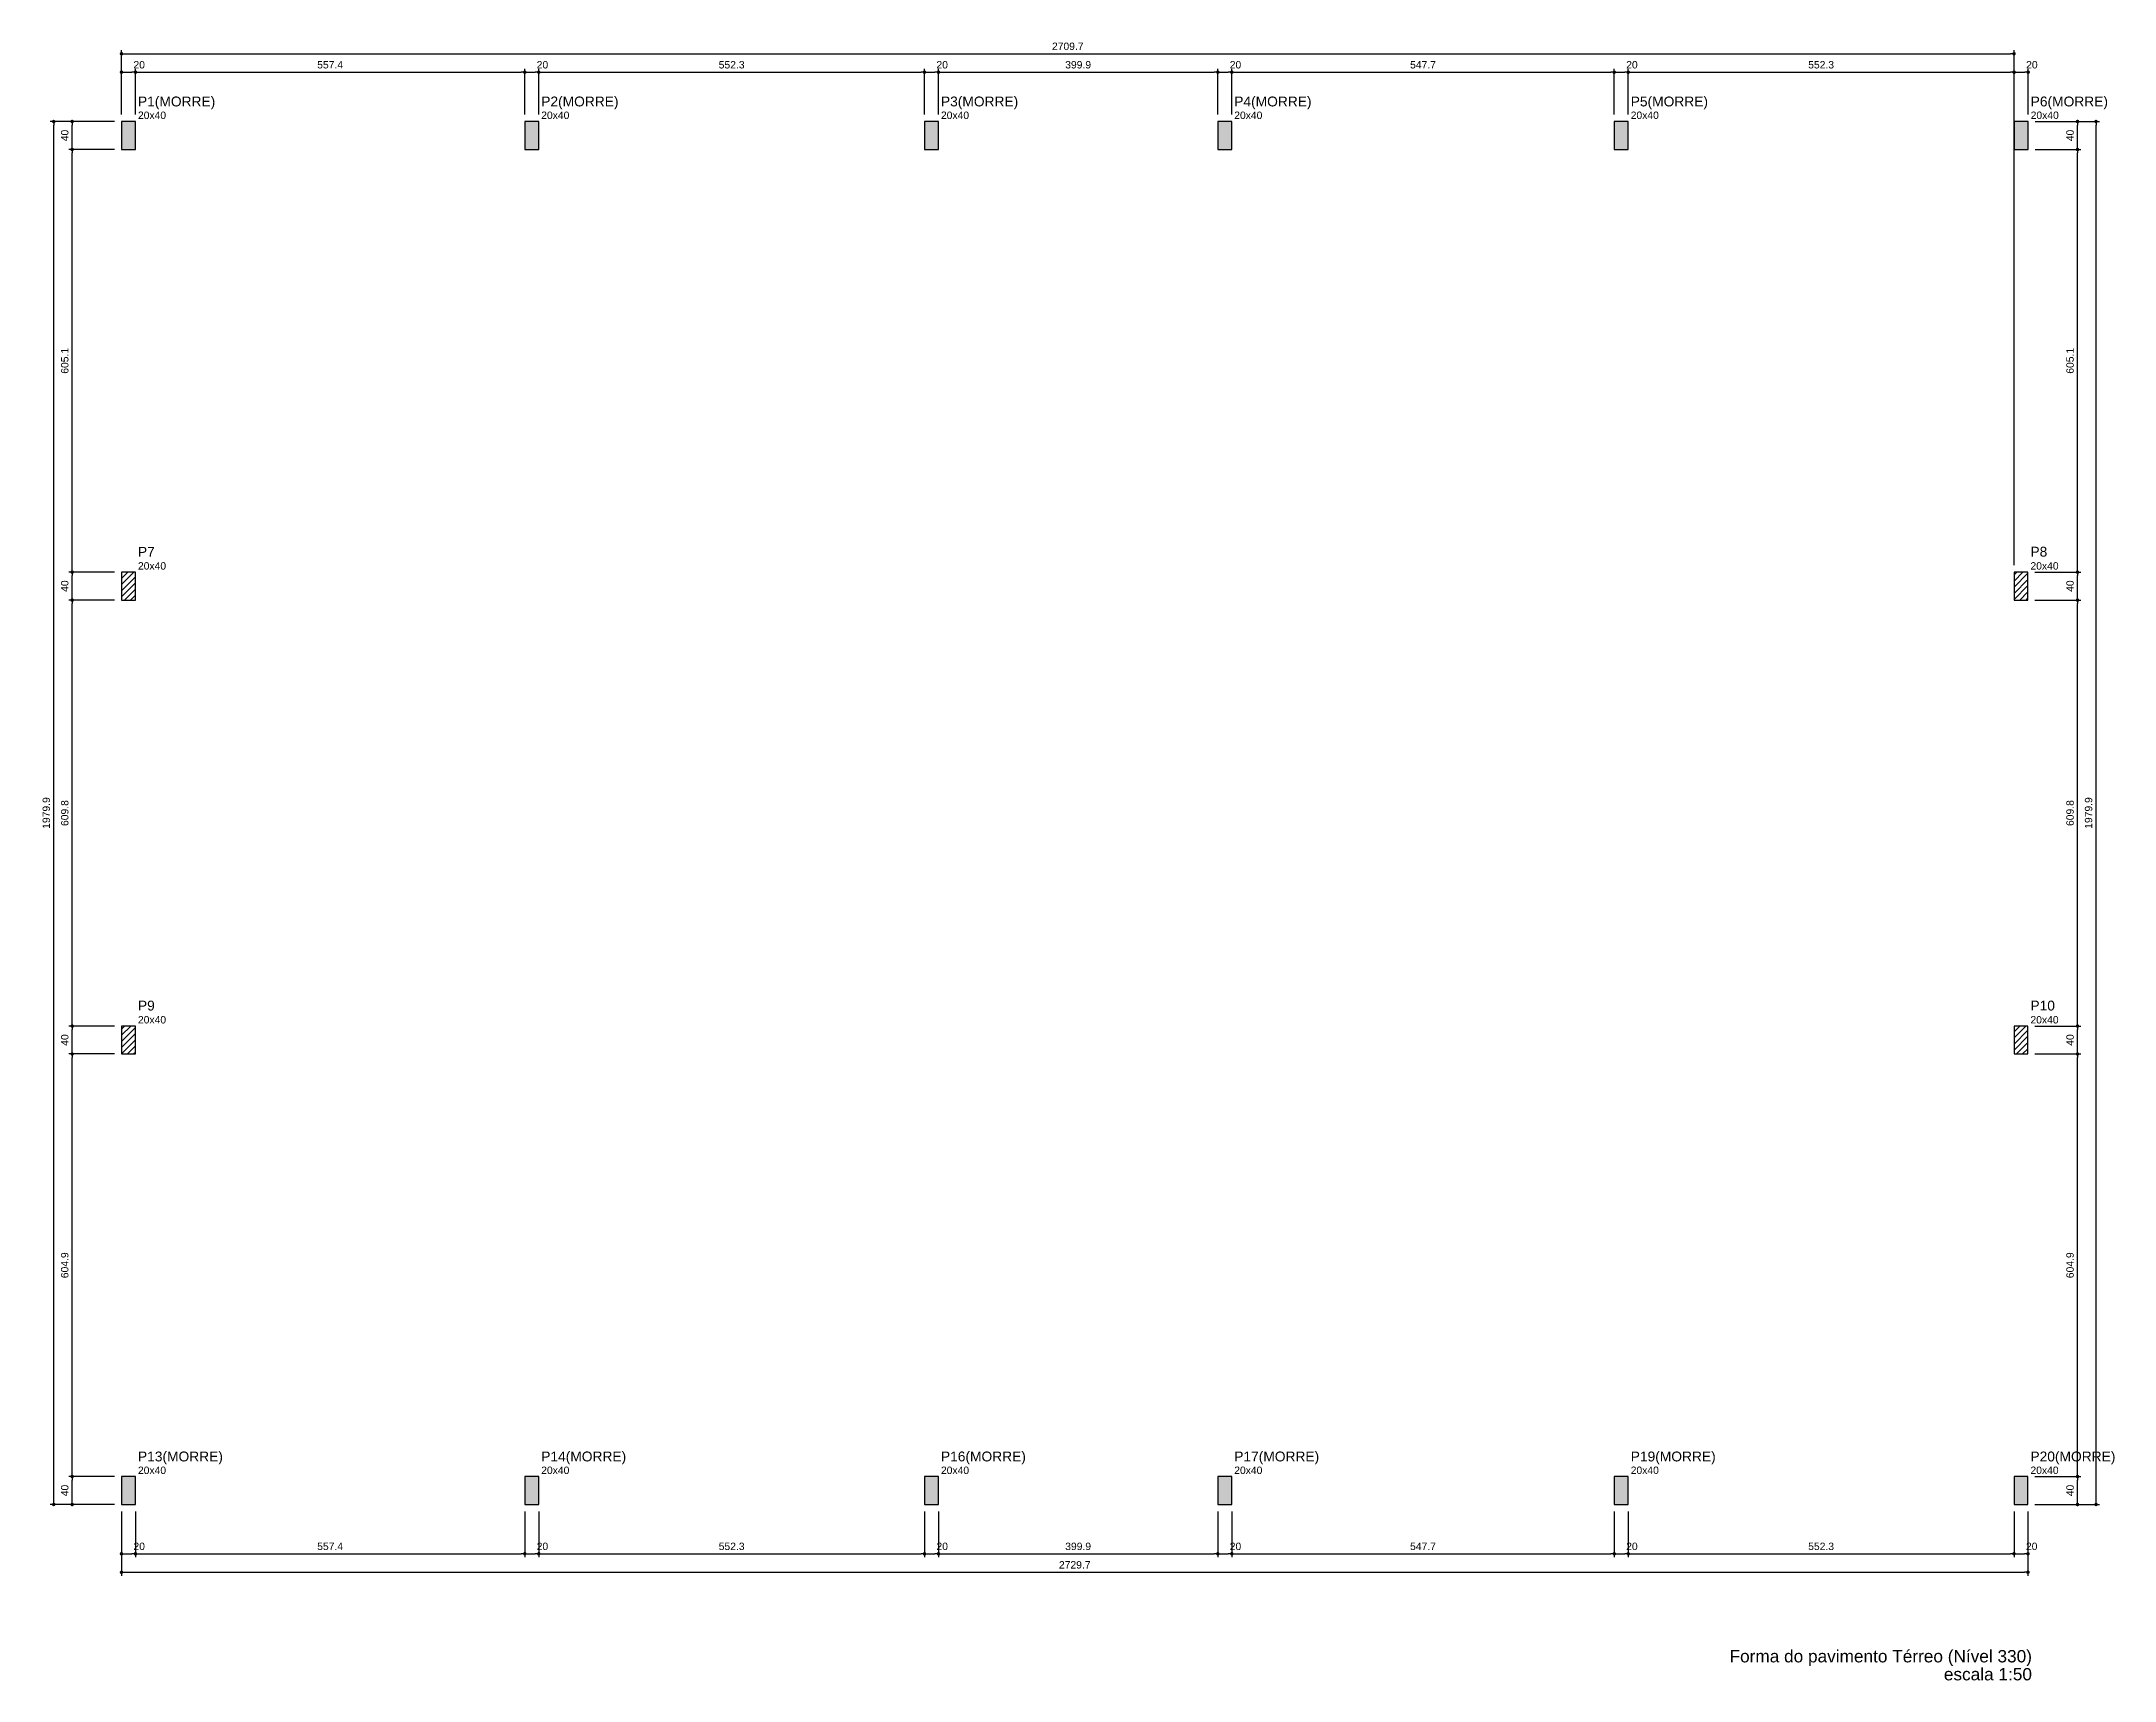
# Model space of a CAD drawing. Header units: millimetres. Extents: x 180 to 11148, y -1598 to 1045.
# Drawn here: x 2754.7 to 2814.1, y -3.7 to 43.3 of the extents above; entities that cross this region are included whole.
import ezdxf

# ---------------------------------------------------------------- set-up
doc = ezdxf.new("R2010")
doc.units = ezdxf.units.MM
doc.header["$MEASUREMENT"] = 0
for name, color, linetype, lineweight in [('FO-Cotas', 5, 'Continuous', 5), ('FO-Hachura pilar que morre', 106, 'Continuous', 5), ('FO-Hachura pilar que passa', 19, 'Continuous', 5), ('FO-Pilares', 4, 'Continuous', 30), ('FO-Textos dos pilares', 7, 'Continuous', 5), ('FO-Títulos', 1, 'Continuous', 20)]:
    doc.layers.add(name, color=color, linetype=linetype, lineweight=lineweight)
doc.styles.add('Arial', font='arial.ttf')
doc.dimstyles.new('UM_50.000000', dxfattribs={"dimtxt": 0.18, "dimasz": 0.1, "dimexe": 0.1, "dimexo": 0.2, "dimgap": 0, "dimtad": 1, "dimtih": 1, "dimtoh": 1, "dimdec": 1, "dimlfac": 50, "dimzin": 0, "dimdsep": 46, "dimtxsty": 'Standard', "dimcen": 0.09, "dimdle": 0.1, "dimadec": 1, "dimazin": 2, "dimtfac": 1, "dimtdec": 4, "dimtofl": 0, "dimtmove": 0, "dimatfit": 3, "dimfxl": 1, "dimtolj": 1, "dimarcsym": 0})
pattern_1 = [(45, (2756.98413, 1.3765), (-0.08838835, 0.08838835), [])]

msp = doc.modelspace()

# ---------------------------------------------------------------- texts
at = {"layer": 'FO-Textos dos pilares', "attachment_point": 7, "line_spacing_factor": 0.798, "style": 'Arial'}
for s, insert, char_height, width in [('P1(MORRE)', (2757.4551, 41.3215), 0.2824, 4.469468), ('P2(MORRE)', (2769.0031, 41.3215), 0.2824, 4.469468), ('P3(MORRE)', (2780.4491, 41.3215), 0.2824, 4.469468), ('P4(MORRE)', (2788.8481, 41.3215), 0.2824, 4.469468), ('P5(MORRE)', (2800.2021, 41.3215), 0.2824, 4.469468), ('P6(MORRE)', (2811.6551, 41.3215), 0.2824, 4.469468), ('20x40', (2757.4547, 41.0445), 0.2118, 1.592949), ('20x40', (2769.0029, 41.0445), 0.2118, 1.592949), ('20x40', (2780.4495, 41.0445), 0.2118, 1.592949), ('20x40', (2788.8483, 41.0445), 0.2118, 1.592949), ('20x40', (2800.2017, 41.0445), 0.2118, 1.592949), ('20x40', (2811.6547, 41.0445), 0.2118, 1.592949), ('P7', (2757.4547, 28.5124), 0.2824, 0.97551), ('P8', (2811.6483, 28.5124), 0.2824, 0.97551), ('20x40', (2757.4547, 28.1417), 0.2118, 1.592949), ('20x40', (2811.6483, 28.1417), 0.2118, 1.592949), ('P9', (2757.4547, 15.5164), 0.2824, 0.97551), ('P10', (2811.6483, 15.5164), 0.2824, 1.41857), ('20x40', (2757.4547, 15.1457), 0.2118, 1.592949), ('20x40', (2811.6483, 15.1457), 0.2118, 1.592949), ('20x40', (2757.4547, 2.2471), 0.2118, 1.592949), ('P13(MORRE)', (2757.4551, 2.5245), 0.2824, 4.912529), ('20x40', (2769.0029, 2.2471), 0.2118, 1.592949), ('P14(MORRE)', (2769.0031, 2.5245), 0.2824, 4.912529), ('20x40', (2780.4495, 2.2471), 0.2118, 1.592949), ('P16(MORRE)', (2780.4491, 2.5245), 0.2824, 4.912529), ('20x40', (2788.8483, 2.2471), 0.2118, 1.592949), ('P17(MORRE)', (2788.8481, 2.5245), 0.2824, 4.912529), ('20x40', (2800.2017, 2.2471), 0.2118, 1.592949), ('P19(MORRE)', (2800.2021, 2.5245), 0.2824, 4.912529), ('20x40', (2811.6483, 2.2471), 0.2118, 1.592949), ('P20(MORRE)', (2811.6481, 2.5245), 0.2824, 4.912529)]:
    msp.add_mtext(s, dxfattribs=dict(at, insert=insert, char_height=char_height, width=width))
at = {"layer": 'FO-Títulos', "char_height": 0.353, "attachment_point": 9, "line_spacing_factor": 0.798, "style": 'Arial'}
for s, insert, width in [('Forma do pavimento Térreo (Nível 330)', (2811.6915, -3.2511), 17.428067), ('escala 1:50', (2811.6913, -3.6644), 5.081775)]:
    msp.add_mtext(s, dxfattribs=dict(at, insert=insert, width=width))

# ---------------------------------------------------------------- blocks, each defined once
blk = doc.blocks.new('_Dot')
at = {"color": 0, "linetype": 'ByBlock', "lineweight": -2}
blk.add_line((-0.5, 0), (-1, 0), dxfattribs=at)
at = {"color": 0, "linetype": 'ByBlock', "const_width": 0.5}
blk.add_lwpolyline([(-0.25, 0, 1), (0.25, 0, 1)], format="xyb", close=True, dxfattribs=at)
blk = doc.blocks.new('*D768')
at = {"layer": 'Defpoints', "color": 0, "transparency": 16777216}
for p in [(2757.384, 42.386), (2756.984, 40.974), (2757.384, 40.974)]:
    blk.add_point(p, dxfattribs=at)
at = {"layer": 'FO-Cotas', "color": 0, "lineweight": -2, "transparency": 16777216}
for p, q in [((2756.984, 41.174), (2756.984, 42.486)), ((2757.084, 42.386), (2757.284, 42.386)), ((2757.384, 41.174), (2757.384, 42.486))]:
    blk.add_line(p, q, dxfattribs=at)
at = {"layer": 'FO-Cotas', "color": 0, "lineweight": -2, "transparency": 16777216, "xscale": 0.1000000014901161, "yscale": 0.1000000014901161, "zscale": 0.1000000014901161, "rotation": 180}
blk.add_blockref('_Dot', (2756.984, 42.386), dxfattribs=at)
at = {"layer": 'FO-Cotas', "color": 0, "lineweight": -2, "transparency": 16777216, "xscale": 0.1000000014901161, "yscale": 0.1000000014901161, "zscale": 0.1000000014901161}
blk.add_blockref('_Dot', (2757.384, 42.386), dxfattribs=at)
at = {"layer": 'FO-Cotas', "transparency": 16777216, "insert": (2757.49, 42.598), "char_height": 0.2118, "attachment_point": 5, "rotation": 0.00573, "style": 'Arial'}
blk.add_mtext('\\A1;20', dxfattribs=at)
blk = doc.blocks.new('*D769')
at = {"layer": 'Defpoints', "color": 0, "transparency": 16777216}
for p in [(2768.532, 42.386), (2757.384, 40.974), (2768.532, 40.974)]:
    blk.add_point(p, dxfattribs=at)
at = {"layer": 'FO-Cotas', "color": 0, "lineweight": -2, "transparency": 16777216}
for p, q in [((2757.384, 41.174), (2757.384, 42.486)), ((2757.484, 42.386), (2768.432, 42.386)), ((2768.532, 41.174), (2768.532, 42.486))]:
    blk.add_line(p, q, dxfattribs=at)
at = {"layer": 'FO-Cotas', "color": 0, "lineweight": -2, "transparency": 16777216, "xscale": 0.1000000014901161, "yscale": 0.1000000014901161, "zscale": 0.1000000014901161, "rotation": 180}
blk.add_blockref('_Dot', (2757.384, 42.386), dxfattribs=at)
at = {"layer": 'FO-Cotas', "color": 0, "lineweight": -2, "transparency": 16777216, "xscale": 0.1000000014901161, "yscale": 0.1000000014901161, "zscale": 0.1000000014901161}
blk.add_blockref('_Dot', (2768.532, 42.386), dxfattribs=at)
at = {"layer": 'FO-Cotas', "transparency": 16777216, "insert": (2762.958, 42.598), "char_height": 0.2118, "attachment_point": 5, "rotation": 0.00573, "style": 'Arial'}
blk.add_mtext('\\A1;557.4', dxfattribs=at)
blk = doc.blocks.new('*D770')
at = {"layer": 'Defpoints', "color": 0, "transparency": 16777216}
for p in [(2768.932, 42.386), (2768.532, 40.974), (2768.932, 40.974)]:
    blk.add_point(p, dxfattribs=at)
at = {"layer": 'FO-Cotas', "color": 0, "lineweight": -2, "transparency": 16777216}
for p, q in [((2768.532, 41.174), (2768.532, 42.486)), ((2768.632, 42.386), (2768.832, 42.386)), ((2768.932, 41.174), (2768.932, 42.486))]:
    blk.add_line(p, q, dxfattribs=at)
at = {"layer": 'FO-Cotas', "color": 0, "lineweight": -2, "transparency": 16777216, "xscale": 0.1000000014901161, "yscale": 0.1000000014901161, "zscale": 0.1000000014901161, "rotation": 180}
blk.add_blockref('_Dot', (2768.532, 42.386), dxfattribs=at)
at = {"layer": 'FO-Cotas', "color": 0, "lineweight": -2, "transparency": 16777216, "xscale": 0.1000000014901161, "yscale": 0.1000000014901161, "zscale": 0.1000000014901161}
blk.add_blockref('_Dot', (2768.932, 42.386), dxfattribs=at)
at = {"layer": 'FO-Cotas', "transparency": 16777216, "insert": (2769.038, 42.598), "char_height": 0.2118, "attachment_point": 5, "rotation": 0.00573, "style": 'Arial'}
blk.add_mtext('\\A1;20', dxfattribs=at)
blk = doc.blocks.new('*D771')
at = {"layer": 'Defpoints', "color": 0, "transparency": 16777216}
for p in [(2779.979, 42.386), (2768.932, 40.974), (2779.979, 40.974)]:
    blk.add_point(p, dxfattribs=at)
at = {"layer": 'FO-Cotas', "color": 0, "lineweight": -2, "transparency": 16777216}
for p, q in [((2768.932, 41.174), (2768.932, 42.486)), ((2769.032, 42.386), (2779.879, 42.386)), ((2779.979, 41.174), (2779.979, 42.486))]:
    blk.add_line(p, q, dxfattribs=at)
at = {"layer": 'FO-Cotas', "color": 0, "lineweight": -2, "transparency": 16777216, "xscale": 0.1000000014901161, "yscale": 0.1000000014901161, "zscale": 0.1000000014901161, "rotation": 180}
blk.add_blockref('_Dot', (2768.932, 42.386), dxfattribs=at)
at = {"layer": 'FO-Cotas', "color": 0, "lineweight": -2, "transparency": 16777216, "xscale": 0.1000000014901161, "yscale": 0.1000000014901161, "zscale": 0.1000000014901161}
blk.add_blockref('_Dot', (2779.979, 42.386), dxfattribs=at)
at = {"layer": 'FO-Cotas', "transparency": 16777216, "insert": (2774.456, 42.598), "char_height": 0.2118, "attachment_point": 5, "rotation": 0.00573, "style": 'Arial'}
blk.add_mtext('\\A1;552.3', dxfattribs=at)
blk = doc.blocks.new('*D772')
at = {"layer": 'Defpoints', "color": 0, "transparency": 16777216}
for p in [(2780.379, 42.386), (2779.979, 40.974), (2780.379, 40.974)]:
    blk.add_point(p, dxfattribs=at)
at = {"layer": 'FO-Cotas', "color": 0, "lineweight": -2, "transparency": 16777216}
for p, q in [((2779.979, 41.174), (2779.979, 42.486)), ((2780.079, 42.386), (2780.279, 42.386)), ((2780.379, 41.174), (2780.379, 42.486))]:
    blk.add_line(p, q, dxfattribs=at)
at = {"layer": 'FO-Cotas', "color": 0, "lineweight": -2, "transparency": 16777216, "xscale": 0.1000000014901161, "yscale": 0.1000000014901161, "zscale": 0.1000000014901161, "rotation": 180}
blk.add_blockref('_Dot', (2779.979, 42.386), dxfattribs=at)
at = {"layer": 'FO-Cotas', "color": 0, "lineweight": -2, "transparency": 16777216, "xscale": 0.1000000014901161, "yscale": 0.1000000014901161, "zscale": 0.1000000014901161}
blk.add_blockref('_Dot', (2780.379, 42.386), dxfattribs=at)
at = {"layer": 'FO-Cotas', "transparency": 16777216, "insert": (2780.485, 42.598), "char_height": 0.2118, "attachment_point": 5, "rotation": 0.00573, "style": 'Arial'}
blk.add_mtext('\\A1;20', dxfattribs=at)
blk = doc.blocks.new('*D773')
at = {"layer": 'Defpoints', "color": 0, "transparency": 16777216}
for p in [(2788.378, 42.386), (2780.379, 40.974), (2788.378, 40.974)]:
    blk.add_point(p, dxfattribs=at)
at = {"layer": 'FO-Cotas', "color": 0, "lineweight": -2, "transparency": 16777216}
for p, q in [((2780.379, 41.174), (2780.379, 42.486)), ((2780.479, 42.386), (2788.278, 42.386)), ((2788.378, 41.174), (2788.378, 42.486))]:
    blk.add_line(p, q, dxfattribs=at)
at = {"layer": 'FO-Cotas', "color": 0, "lineweight": -2, "transparency": 16777216, "xscale": 0.1000000014901161, "yscale": 0.1000000014901161, "zscale": 0.1000000014901161, "rotation": 180}
blk.add_blockref('_Dot', (2780.379, 42.386), dxfattribs=at)
at = {"layer": 'FO-Cotas', "color": 0, "lineweight": -2, "transparency": 16777216, "xscale": 0.1000000014901161, "yscale": 0.1000000014901161, "zscale": 0.1000000014901161}
blk.add_blockref('_Dot', (2788.378, 42.386), dxfattribs=at)
at = {"layer": 'FO-Cotas', "transparency": 16777216, "insert": (2784.378, 42.598), "char_height": 0.2118, "attachment_point": 5, "rotation": 0.00573, "style": 'Arial'}
blk.add_mtext('\\A1;399.9', dxfattribs=at)
blk = doc.blocks.new('*D774')
at = {"layer": 'Defpoints', "color": 0, "transparency": 16777216}
for p in [(2788.778, 42.386), (2788.378, 40.974), (2788.778, 40.974)]:
    blk.add_point(p, dxfattribs=at)
at = {"layer": 'FO-Cotas', "color": 0, "lineweight": -2, "transparency": 16777216}
for p, q in [((2788.378, 41.174), (2788.378, 42.486)), ((2788.478, 42.386), (2788.678, 42.386)), ((2788.778, 41.174), (2788.778, 42.486))]:
    blk.add_line(p, q, dxfattribs=at)
at = {"layer": 'FO-Cotas', "color": 0, "lineweight": -2, "transparency": 16777216, "xscale": 0.1000000014901161, "yscale": 0.1000000014901161, "zscale": 0.1000000014901161, "rotation": 180}
blk.add_blockref('_Dot', (2788.378, 42.386), dxfattribs=at)
at = {"layer": 'FO-Cotas', "color": 0, "lineweight": -2, "transparency": 16777216, "xscale": 0.1000000014901161, "yscale": 0.1000000014901161, "zscale": 0.1000000014901161}
blk.add_blockref('_Dot', (2788.778, 42.386), dxfattribs=at)
at = {"layer": 'FO-Cotas', "transparency": 16777216, "insert": (2788.884, 42.598), "char_height": 0.2118, "attachment_point": 5, "rotation": 0.00573, "style": 'Arial'}
blk.add_mtext('\\A1;20', dxfattribs=at)
blk = doc.blocks.new('*D775')
at = {"layer": 'Defpoints', "color": 0, "transparency": 16777216}
for p in [(2799.731, 42.386), (2788.778, 40.974), (2799.731, 40.974)]:
    blk.add_point(p, dxfattribs=at)
at = {"layer": 'FO-Cotas', "color": 0, "lineweight": -2, "transparency": 16777216}
for p, q in [((2788.778, 41.174), (2788.778, 42.486)), ((2788.878, 42.386), (2799.631, 42.386)), ((2799.731, 41.174), (2799.731, 42.486))]:
    blk.add_line(p, q, dxfattribs=at)
at = {"layer": 'FO-Cotas', "color": 0, "lineweight": -2, "transparency": 16777216, "xscale": 0.1000000014901161, "yscale": 0.1000000014901161, "zscale": 0.1000000014901161, "rotation": 180}
blk.add_blockref('_Dot', (2788.778, 42.386), dxfattribs=at)
at = {"layer": 'FO-Cotas', "color": 0, "lineweight": -2, "transparency": 16777216, "xscale": 0.1000000014901161, "yscale": 0.1000000014901161, "zscale": 0.1000000014901161}
blk.add_blockref('_Dot', (2799.731, 42.386), dxfattribs=at)
at = {"layer": 'FO-Cotas', "transparency": 16777216, "insert": (2794.254, 42.598), "char_height": 0.2118, "attachment_point": 5, "rotation": 0.00573, "style": 'Arial'}
blk.add_mtext('\\A1;547.7', dxfattribs=at)
blk = doc.blocks.new('*D776')
at = {"layer": 'Defpoints', "color": 0, "transparency": 16777216}
for p in [(2800.131, 42.386), (2799.731, 40.974), (2800.131, 40.974)]:
    blk.add_point(p, dxfattribs=at)
at = {"layer": 'FO-Cotas', "color": 0, "lineweight": -2, "transparency": 16777216}
for p, q in [((2799.731, 41.174), (2799.731, 42.486)), ((2799.831, 42.386), (2800.031, 42.386)), ((2800.131, 41.174), (2800.131, 42.486))]:
    blk.add_line(p, q, dxfattribs=at)
at = {"layer": 'FO-Cotas', "color": 0, "lineweight": -2, "transparency": 16777216, "xscale": 0.1000000014901161, "yscale": 0.1000000014901161, "zscale": 0.1000000014901161, "rotation": 180}
blk.add_blockref('_Dot', (2799.731, 42.386), dxfattribs=at)
at = {"layer": 'FO-Cotas', "color": 0, "lineweight": -2, "transparency": 16777216, "xscale": 0.1000000014901161, "yscale": 0.1000000014901161, "zscale": 0.1000000014901161}
blk.add_blockref('_Dot', (2800.131, 42.386), dxfattribs=at)
at = {"layer": 'FO-Cotas', "transparency": 16777216, "insert": (2800.237, 42.598), "char_height": 0.2118, "attachment_point": 5, "rotation": 0.00573, "style": 'Arial'}
blk.add_mtext('\\A1;20', dxfattribs=at)
blk = doc.blocks.new('*D777')
at = {"layer": 'Defpoints', "color": 0, "transparency": 16777216}
for p in [(2811.178, 42.386), (2800.131, 40.974), (2811.178, 28.071)]:
    blk.add_point(p, dxfattribs=at)
at = {"layer": 'FO-Cotas', "color": 0, "lineweight": -2, "transparency": 16777216}
for p, q in [((2800.131, 41.174), (2800.131, 42.486)), ((2800.231, 42.386), (2811.078, 42.386)), ((2811.178, 28.271), (2811.178, 42.486))]:
    blk.add_line(p, q, dxfattribs=at)
at = {"layer": 'FO-Cotas', "color": 0, "lineweight": -2, "transparency": 16777216, "xscale": 0.1000000014901161, "yscale": 0.1000000014901161, "zscale": 0.1000000014901161, "rotation": 180}
blk.add_blockref('_Dot', (2800.131, 42.386), dxfattribs=at)
at = {"layer": 'FO-Cotas', "color": 0, "lineweight": -2, "transparency": 16777216, "xscale": 0.1000000014901161, "yscale": 0.1000000014901161, "zscale": 0.1000000014901161}
blk.add_blockref('_Dot', (2811.178, 42.386), dxfattribs=at)
at = {"layer": 'FO-Cotas', "transparency": 16777216, "insert": (2805.654, 42.598), "char_height": 0.2118, "attachment_point": 5, "rotation": 0.00573, "style": 'Arial'}
blk.add_mtext('\\A1;552.3', dxfattribs=at)
blk = doc.blocks.new('*D778')
at = {"layer": 'Defpoints', "color": 0, "transparency": 16777216}
for p in [(2811.584, 42.386), (2811.184, 40.974), (2811.584, 40.974)]:
    blk.add_point(p, dxfattribs=at)
at = {"layer": 'FO-Cotas', "color": 0, "lineweight": -2, "transparency": 16777216}
for p, q in [((2811.184, 41.174), (2811.184, 42.486)), ((2811.284, 42.386), (2811.484, 42.386)), ((2811.584, 41.174), (2811.584, 42.486))]:
    blk.add_line(p, q, dxfattribs=at)
at = {"layer": 'FO-Cotas', "color": 0, "lineweight": -2, "transparency": 16777216, "xscale": 0.1000000014901161, "yscale": 0.1000000014901161, "zscale": 0.1000000014901161, "rotation": 180}
blk.add_blockref('_Dot', (2811.184, 42.386), dxfattribs=at)
at = {"layer": 'FO-Cotas', "color": 0, "lineweight": -2, "transparency": 16777216, "xscale": 0.1000000014901161, "yscale": 0.1000000014901161, "zscale": 0.1000000014901161}
blk.add_blockref('_Dot', (2811.584, 42.386), dxfattribs=at)
at = {"layer": 'FO-Cotas', "transparency": 16777216, "insert": (2811.69, 42.598), "char_height": 0.2118, "attachment_point": 5, "rotation": 0.00573, "style": 'Arial'}
blk.add_mtext('\\A1;20', dxfattribs=at)
blk = doc.blocks.new('*D779')
at = {"layer": 'Defpoints', "color": 0, "transparency": 16777216}
for p in [(2811.178, 42.915), (2756.984, 40.974), (2811.178, 28.071)]:
    blk.add_point(p, dxfattribs=at)
at = {"layer": 'FO-Cotas', "color": 0, "lineweight": -2, "transparency": 16777216}
for p, q in [((2756.984, 41.174), (2756.984, 43.015)), ((2757.084, 42.915), (2811.078, 42.915)), ((2811.178, 28.271), (2811.178, 43.015))]:
    blk.add_line(p, q, dxfattribs=at)
at = {"layer": 'FO-Cotas', "color": 0, "lineweight": -2, "transparency": 16777216, "xscale": 0.1000000014901161, "yscale": 0.1000000014901161, "zscale": 0.1000000014901161, "rotation": 180}
blk.add_blockref('_Dot', (2756.984, 42.915), dxfattribs=at)
at = {"layer": 'FO-Cotas', "color": 0, "lineweight": -2, "transparency": 16777216, "xscale": 0.1000000014901161, "yscale": 0.1000000014901161, "zscale": 0.1000000014901161}
blk.add_blockref('_Dot', (2811.178, 42.915), dxfattribs=at)
at = {"layer": 'FO-Cotas', "transparency": 16777216, "insert": (2784.081, 43.127), "char_height": 0.2118, "attachment_point": 5, "rotation": 0.00573, "style": 'Arial'}
blk.add_mtext('\\A1;2709.7', dxfattribs=at)
blk = doc.blocks.new('*D780')
at = {"layer": 'Defpoints', "color": 0, "transparency": 16777216}
for p in [(2756.984, 1.377), (2757.384, 1.377), (2757.384, -0.035)]:
    blk.add_point(p, dxfattribs=at)
at = {"layer": 'FO-Cotas', "color": 0, "lineweight": -2, "transparency": 16777216}
for p, q in [((2756.984, 1.177), (2756.984, -0.135)), ((2757.384, 1.177), (2757.384, -0.135)), ((2757.084, -0.035), (2757.284, -0.035))]:
    blk.add_line(p, q, dxfattribs=at)
at = {"layer": 'FO-Cotas', "color": 0, "lineweight": -2, "transparency": 16777216, "xscale": 0.1000000014901161, "yscale": 0.1000000014901161, "zscale": 0.1000000014901161, "rotation": 180}
blk.add_blockref('_Dot', (2756.984, -0.035), dxfattribs=at)
at = {"layer": 'FO-Cotas', "color": 0, "lineweight": -2, "transparency": 16777216, "xscale": 0.1000000014901161, "yscale": 0.1000000014901161, "zscale": 0.1000000014901161}
blk.add_blockref('_Dot', (2757.384, -0.035), dxfattribs=at)
at = {"layer": 'FO-Cotas', "transparency": 16777216, "insert": (2757.49, 0.176), "char_height": 0.2118, "attachment_point": 5, "rotation": 0.00573, "style": 'Arial'}
blk.add_mtext('\\A1;20', dxfattribs=at)
blk = doc.blocks.new('*D781')
at = {"layer": 'Defpoints', "color": 0, "transparency": 16777216}
for p in [(2757.384, 1.377), (2768.532, 1.377), (2768.532, -0.035)]:
    blk.add_point(p, dxfattribs=at)
at = {"layer": 'FO-Cotas', "color": 0, "lineweight": -2, "transparency": 16777216}
for p, q in [((2757.384, 1.177), (2757.384, -0.135)), ((2768.532, 1.177), (2768.532, -0.135)), ((2757.484, -0.035), (2768.432, -0.035))]:
    blk.add_line(p, q, dxfattribs=at)
at = {"layer": 'FO-Cotas', "color": 0, "lineweight": -2, "transparency": 16777216, "xscale": 0.1000000014901161, "yscale": 0.1000000014901161, "zscale": 0.1000000014901161, "rotation": 180}
blk.add_blockref('_Dot', (2757.384, -0.035), dxfattribs=at)
at = {"layer": 'FO-Cotas', "color": 0, "lineweight": -2, "transparency": 16777216, "xscale": 0.1000000014901161, "yscale": 0.1000000014901161, "zscale": 0.1000000014901161}
blk.add_blockref('_Dot', (2768.532, -0.035), dxfattribs=at)
at = {"layer": 'FO-Cotas', "transparency": 16777216, "insert": (2762.958, 0.176), "char_height": 0.2118, "attachment_point": 5, "rotation": 0.00573, "style": 'Arial'}
blk.add_mtext('\\A1;557.4', dxfattribs=at)
blk = doc.blocks.new('*D782')
at = {"layer": 'Defpoints', "color": 0, "transparency": 16777216}
for p in [(2768.532, 1.377), (2768.932, 1.377), (2768.932, -0.035)]:
    blk.add_point(p, dxfattribs=at)
at = {"layer": 'FO-Cotas', "color": 0, "lineweight": -2, "transparency": 16777216}
for p, q in [((2768.532, 1.177), (2768.532, -0.135)), ((2768.932, 1.177), (2768.932, -0.135)), ((2768.632, -0.035), (2768.832, -0.035))]:
    blk.add_line(p, q, dxfattribs=at)
at = {"layer": 'FO-Cotas', "color": 0, "lineweight": -2, "transparency": 16777216, "xscale": 0.1000000014901161, "yscale": 0.1000000014901161, "zscale": 0.1000000014901161, "rotation": 180}
blk.add_blockref('_Dot', (2768.532, -0.035), dxfattribs=at)
at = {"layer": 'FO-Cotas', "color": 0, "lineweight": -2, "transparency": 16777216, "xscale": 0.1000000014901161, "yscale": 0.1000000014901161, "zscale": 0.1000000014901161}
blk.add_blockref('_Dot', (2768.932, -0.035), dxfattribs=at)
at = {"layer": 'FO-Cotas', "transparency": 16777216, "insert": (2769.038, 0.176), "char_height": 0.2118, "attachment_point": 5, "rotation": 0.00573, "style": 'Arial'}
blk.add_mtext('\\A1;20', dxfattribs=at)
blk = doc.blocks.new('*D783')
at = {"layer": 'Defpoints', "color": 0, "transparency": 16777216}
for p in [(2768.932, 1.377), (2779.979, 1.377), (2779.979, -0.035)]:
    blk.add_point(p, dxfattribs=at)
at = {"layer": 'FO-Cotas', "color": 0, "lineweight": -2, "transparency": 16777216}
for p, q in [((2768.932, 1.177), (2768.932, -0.135)), ((2779.979, 1.177), (2779.979, -0.135)), ((2769.032, -0.035), (2779.879, -0.035))]:
    blk.add_line(p, q, dxfattribs=at)
at = {"layer": 'FO-Cotas', "color": 0, "lineweight": -2, "transparency": 16777216, "xscale": 0.1000000014901161, "yscale": 0.1000000014901161, "zscale": 0.1000000014901161, "rotation": 180}
blk.add_blockref('_Dot', (2768.932, -0.035), dxfattribs=at)
at = {"layer": 'FO-Cotas', "color": 0, "lineweight": -2, "transparency": 16777216, "xscale": 0.1000000014901161, "yscale": 0.1000000014901161, "zscale": 0.1000000014901161}
blk.add_blockref('_Dot', (2779.979, -0.035), dxfattribs=at)
at = {"layer": 'FO-Cotas', "transparency": 16777216, "insert": (2774.456, 0.176), "char_height": 0.2118, "attachment_point": 5, "rotation": 0.00573, "style": 'Arial'}
blk.add_mtext('\\A1;552.3', dxfattribs=at)
blk = doc.blocks.new('*D784')
at = {"layer": 'Defpoints', "color": 0, "transparency": 16777216}
for p in [(2779.979, 1.377), (2780.379, 1.377), (2780.379, -0.035)]:
    blk.add_point(p, dxfattribs=at)
at = {"layer": 'FO-Cotas', "color": 0, "lineweight": -2, "transparency": 16777216}
for p, q in [((2779.979, 1.177), (2779.979, -0.135)), ((2780.379, 1.177), (2780.379, -0.135)), ((2780.079, -0.035), (2780.279, -0.035))]:
    blk.add_line(p, q, dxfattribs=at)
at = {"layer": 'FO-Cotas', "color": 0, "lineweight": -2, "transparency": 16777216, "xscale": 0.1000000014901161, "yscale": 0.1000000014901161, "zscale": 0.1000000014901161, "rotation": 180}
blk.add_blockref('_Dot', (2779.979, -0.035), dxfattribs=at)
at = {"layer": 'FO-Cotas', "color": 0, "lineweight": -2, "transparency": 16777216, "xscale": 0.1000000014901161, "yscale": 0.1000000014901161, "zscale": 0.1000000014901161}
blk.add_blockref('_Dot', (2780.379, -0.035), dxfattribs=at)
at = {"layer": 'FO-Cotas', "transparency": 16777216, "insert": (2780.485, 0.176), "char_height": 0.2118, "attachment_point": 5, "rotation": 0.00573, "style": 'Arial'}
blk.add_mtext('\\A1;20', dxfattribs=at)
blk = doc.blocks.new('*D785')
at = {"layer": 'Defpoints', "color": 0, "transparency": 16777216}
for p in [(2780.379, 1.377), (2788.378, 1.377), (2788.378, -0.035)]:
    blk.add_point(p, dxfattribs=at)
at = {"layer": 'FO-Cotas', "color": 0, "lineweight": -2, "transparency": 16777216}
for p, q in [((2780.379, 1.177), (2780.379, -0.135)), ((2788.378, 1.177), (2788.378, -0.135)), ((2780.479, -0.035), (2788.278, -0.035))]:
    blk.add_line(p, q, dxfattribs=at)
at = {"layer": 'FO-Cotas', "color": 0, "lineweight": -2, "transparency": 16777216, "xscale": 0.1000000014901161, "yscale": 0.1000000014901161, "zscale": 0.1000000014901161, "rotation": 180}
blk.add_blockref('_Dot', (2780.379, -0.035), dxfattribs=at)
at = {"layer": 'FO-Cotas', "color": 0, "lineweight": -2, "transparency": 16777216, "xscale": 0.1000000014901161, "yscale": 0.1000000014901161, "zscale": 0.1000000014901161}
blk.add_blockref('_Dot', (2788.378, -0.035), dxfattribs=at)
at = {"layer": 'FO-Cotas', "transparency": 16777216, "insert": (2784.378, 0.176), "char_height": 0.2118, "attachment_point": 5, "rotation": 0.00573, "style": 'Arial'}
blk.add_mtext('\\A1;399.9', dxfattribs=at)
blk = doc.blocks.new('*D786')
at = {"layer": 'Defpoints', "color": 0, "transparency": 16777216}
for p in [(2788.378, 1.377), (2788.778, 1.377), (2788.778, -0.035)]:
    blk.add_point(p, dxfattribs=at)
at = {"layer": 'FO-Cotas', "color": 0, "lineweight": -2, "transparency": 16777216}
for p, q in [((2788.378, 1.177), (2788.378, -0.135)), ((2788.778, 1.177), (2788.778, -0.135)), ((2788.478, -0.035), (2788.678, -0.035))]:
    blk.add_line(p, q, dxfattribs=at)
at = {"layer": 'FO-Cotas', "color": 0, "lineweight": -2, "transparency": 16777216, "xscale": 0.1000000014901161, "yscale": 0.1000000014901161, "zscale": 0.1000000014901161, "rotation": 180}
blk.add_blockref('_Dot', (2788.378, -0.035), dxfattribs=at)
at = {"layer": 'FO-Cotas', "color": 0, "lineweight": -2, "transparency": 16777216, "xscale": 0.1000000014901161, "yscale": 0.1000000014901161, "zscale": 0.1000000014901161}
blk.add_blockref('_Dot', (2788.778, -0.035), dxfattribs=at)
at = {"layer": 'FO-Cotas', "transparency": 16777216, "insert": (2788.884, 0.176), "char_height": 0.2118, "attachment_point": 5, "rotation": 0.00573, "style": 'Arial'}
blk.add_mtext('\\A1;20', dxfattribs=at)
blk = doc.blocks.new('*D787')
at = {"layer": 'Defpoints', "color": 0, "transparency": 16777216}
for p in [(2788.778, 1.377), (2799.731, 1.377), (2799.731, -0.035)]:
    blk.add_point(p, dxfattribs=at)
at = {"layer": 'FO-Cotas', "color": 0, "lineweight": -2, "transparency": 16777216}
for p, q in [((2788.778, 1.177), (2788.778, -0.135)), ((2799.731, 1.177), (2799.731, -0.135)), ((2788.878, -0.035), (2799.631, -0.035))]:
    blk.add_line(p, q, dxfattribs=at)
at = {"layer": 'FO-Cotas', "color": 0, "lineweight": -2, "transparency": 16777216, "xscale": 0.1000000014901161, "yscale": 0.1000000014901161, "zscale": 0.1000000014901161, "rotation": 180}
blk.add_blockref('_Dot', (2788.778, -0.035), dxfattribs=at)
at = {"layer": 'FO-Cotas', "color": 0, "lineweight": -2, "transparency": 16777216, "xscale": 0.1000000014901161, "yscale": 0.1000000014901161, "zscale": 0.1000000014901161}
blk.add_blockref('_Dot', (2799.731, -0.035), dxfattribs=at)
at = {"layer": 'FO-Cotas', "transparency": 16777216, "insert": (2794.254, 0.176), "char_height": 0.2118, "attachment_point": 5, "rotation": 0.00573, "style": 'Arial'}
blk.add_mtext('\\A1;547.7', dxfattribs=at)
blk = doc.blocks.new('*D788')
at = {"layer": 'Defpoints', "color": 0, "transparency": 16777216}
for p in [(2799.731, 1.377), (2800.131, 1.377), (2800.131, -0.035)]:
    blk.add_point(p, dxfattribs=at)
at = {"layer": 'FO-Cotas', "color": 0, "lineweight": -2, "transparency": 16777216}
for p, q in [((2799.731, 1.177), (2799.731, -0.135)), ((2800.131, 1.177), (2800.131, -0.135)), ((2799.831, -0.035), (2800.031, -0.035))]:
    blk.add_line(p, q, dxfattribs=at)
at = {"layer": 'FO-Cotas', "color": 0, "lineweight": -2, "transparency": 16777216, "xscale": 0.1000000014901161, "yscale": 0.1000000014901161, "zscale": 0.1000000014901161, "rotation": 180}
blk.add_blockref('_Dot', (2799.731, -0.035), dxfattribs=at)
at = {"layer": 'FO-Cotas', "color": 0, "lineweight": -2, "transparency": 16777216, "xscale": 0.1000000014901161, "yscale": 0.1000000014901161, "zscale": 0.1000000014901161}
blk.add_blockref('_Dot', (2800.131, -0.035), dxfattribs=at)
at = {"layer": 'FO-Cotas', "transparency": 16777216, "insert": (2800.237, 0.176), "char_height": 0.2118, "attachment_point": 5, "rotation": 0.00573, "style": 'Arial'}
blk.add_mtext('\\A1;20', dxfattribs=at)
blk = doc.blocks.new('*D789')
at = {"layer": 'Defpoints', "color": 0, "transparency": 16777216}
for p in [(2800.131, 1.377), (2811.178, 1.377), (2811.178, -0.035)]:
    blk.add_point(p, dxfattribs=at)
at = {"layer": 'FO-Cotas', "color": 0, "lineweight": -2, "transparency": 16777216}
for p, q in [((2800.131, 1.177), (2800.131, -0.135)), ((2811.178, 1.177), (2811.178, -0.135)), ((2800.231, -0.035), (2811.078, -0.035))]:
    blk.add_line(p, q, dxfattribs=at)
at = {"layer": 'FO-Cotas', "color": 0, "lineweight": -2, "transparency": 16777216, "xscale": 0.1000000014901161, "yscale": 0.1000000014901161, "zscale": 0.1000000014901161, "rotation": 180}
blk.add_blockref('_Dot', (2800.131, -0.035), dxfattribs=at)
at = {"layer": 'FO-Cotas', "color": 0, "lineweight": -2, "transparency": 16777216, "xscale": 0.1000000014901161, "yscale": 0.1000000014901161, "zscale": 0.1000000014901161}
blk.add_blockref('_Dot', (2811.178, -0.035), dxfattribs=at)
at = {"layer": 'FO-Cotas', "transparency": 16777216, "insert": (2805.654, 0.176), "char_height": 0.2118, "attachment_point": 5, "rotation": 0.00573, "style": 'Arial'}
blk.add_mtext('\\A1;552.3', dxfattribs=at)
blk = doc.blocks.new('*D790')
at = {"layer": 'Defpoints', "color": 0, "transparency": 16777216}
for p in [(2811.178, 1.377), (2811.578, 1.377), (2811.578, -0.035)]:
    blk.add_point(p, dxfattribs=at)
at = {"layer": 'FO-Cotas', "color": 0, "lineweight": -2, "transparency": 16777216}
for p, q in [((2811.178, 1.177), (2811.178, -0.135)), ((2811.578, 1.177), (2811.578, -0.135)), ((2811.278, -0.035), (2811.478, -0.035))]:
    blk.add_line(p, q, dxfattribs=at)
at = {"layer": 'FO-Cotas', "color": 0, "lineweight": -2, "transparency": 16777216, "xscale": 0.1000000014901161, "yscale": 0.1000000014901161, "zscale": 0.1000000014901161, "rotation": 180}
blk.add_blockref('_Dot', (2811.178, -0.035), dxfattribs=at)
at = {"layer": 'FO-Cotas', "color": 0, "lineweight": -2, "transparency": 16777216, "xscale": 0.1000000014901161, "yscale": 0.1000000014901161, "zscale": 0.1000000014901161}
blk.add_blockref('_Dot', (2811.578, -0.035), dxfattribs=at)
at = {"layer": 'FO-Cotas', "transparency": 16777216, "insert": (2811.684, 0.176), "char_height": 0.2118, "attachment_point": 5, "rotation": 0.00573, "style": 'Arial'}
blk.add_mtext('\\A1;20', dxfattribs=at)
blk = doc.blocks.new('*D791')
at = {"layer": 'Defpoints', "color": 0, "transparency": 16777216}
for p in [(2756.984, 1.377), (2811.578, 1.377), (2811.578, -0.565)]:
    blk.add_point(p, dxfattribs=at)
at = {"layer": 'FO-Cotas', "color": 0, "lineweight": -2, "transparency": 16777216}
for p, q in [((2756.984, 1.177), (2756.984, -0.665)), ((2811.578, 1.177), (2811.578, -0.665)), ((2757.084, -0.565), (2811.478, -0.565))]:
    blk.add_line(p, q, dxfattribs=at)
at = {"layer": 'FO-Cotas', "color": 0, "lineweight": -2, "transparency": 16777216, "xscale": 0.1000000014901161, "yscale": 0.1000000014901161, "zscale": 0.1000000014901161, "rotation": 180}
blk.add_blockref('_Dot', (2756.984, -0.565), dxfattribs=at)
at = {"layer": 'FO-Cotas', "color": 0, "lineweight": -2, "transparency": 16777216, "xscale": 0.1000000014901161, "yscale": 0.1000000014901161, "zscale": 0.1000000014901161}
blk.add_blockref('_Dot', (2811.578, -0.565), dxfattribs=at)
at = {"layer": 'FO-Cotas', "transparency": 16777216, "insert": (2784.281, -0.353), "char_height": 0.2118, "attachment_point": 5, "rotation": 0.00573, "style": 'Arial'}
blk.add_mtext('\\A1;2729.7', dxfattribs=at)
blk = doc.blocks.new('*D792')
at = {"layer": 'Defpoints', "color": 0, "transparency": 16777216}
for p in [(2755.572, 2.177), (2756.984, 2.177), (2756.984, 1.377)]:
    blk.add_point(p, dxfattribs=at)
at = {"layer": 'FO-Cotas', "color": 0, "lineweight": -2, "transparency": 16777216}
for p, q in [((2756.784, 2.177), (2755.472, 2.177)), ((2755.572, 1.477), (2755.572, 2.077)), ((2756.784, 1.377), (2755.472, 1.377))]:
    blk.add_line(p, q, dxfattribs=at)
at = {"layer": 'FO-Cotas', "color": 0, "lineweight": -2, "transparency": 16777216, "xscale": 0.1000000014901161, "yscale": 0.1000000014901161, "zscale": 0.1000000014901161}
for p, rotation in [((2755.572, 2.177), 90), ((2755.572, 1.377), 270)]:
    blk.add_blockref('_Dot', p, dxfattribs=dict(at, rotation=rotation))
at = {"layer": 'FO-Cotas', "transparency": 16777216, "insert": (2755.36, 1.777), "char_height": 0.2118, "attachment_point": 5, "rotation": 90, "style": 'Arial'}
blk.add_mtext('\\A1;40', dxfattribs=at)
blk = doc.blocks.new('*D793')
at = {"layer": 'Defpoints', "color": 0, "transparency": 16777216}
for p in [(2755.572, 14.275), (2756.984, 14.275), (2756.984, 2.177)]:
    blk.add_point(p, dxfattribs=at)
at = {"layer": 'FO-Cotas', "color": 0, "lineweight": -2, "transparency": 16777216}
for p, q in [((2756.784, 14.275), (2755.472, 14.275)), ((2755.572, 2.277), (2755.572, 14.175)), ((2756.784, 2.177), (2755.472, 2.177))]:
    blk.add_line(p, q, dxfattribs=at)
at = {"layer": 'FO-Cotas', "color": 0, "lineweight": -2, "transparency": 16777216, "xscale": 0.1000000014901161, "yscale": 0.1000000014901161, "zscale": 0.1000000014901161}
for p, rotation in [((2755.572, 14.275), 90), ((2755.572, 2.177), 270)]:
    blk.add_blockref('_Dot', p, dxfattribs=dict(at, rotation=rotation))
at = {"layer": 'FO-Cotas', "transparency": 16777216, "insert": (2755.36, 8.226), "char_height": 0.2118, "attachment_point": 5, "rotation": 90, "style": 'Arial'}
blk.add_mtext('\\A1;604.9', dxfattribs=at)
blk = doc.blocks.new('*D794')
at = {"layer": 'Defpoints', "color": 0, "transparency": 16777216}
for p in [(2755.572, 15.075), (2756.984, 15.075), (2756.984, 14.275)]:
    blk.add_point(p, dxfattribs=at)
at = {"layer": 'FO-Cotas', "color": 0, "lineweight": -2, "transparency": 16777216}
for p, q in [((2756.784, 15.075), (2755.472, 15.075)), ((2755.572, 14.375), (2755.572, 14.975)), ((2756.784, 14.275), (2755.472, 14.275))]:
    blk.add_line(p, q, dxfattribs=at)
at = {"layer": 'FO-Cotas', "color": 0, "lineweight": -2, "transparency": 16777216, "xscale": 0.1000000014901161, "yscale": 0.1000000014901161, "zscale": 0.1000000014901161}
for p, rotation in [((2755.572, 15.075), 90), ((2755.572, 14.275), 270)]:
    blk.add_blockref('_Dot', p, dxfattribs=dict(at, rotation=rotation))
at = {"layer": 'FO-Cotas', "transparency": 16777216, "insert": (2755.36, 14.675), "char_height": 0.2118, "attachment_point": 5, "rotation": 90, "style": 'Arial'}
blk.add_mtext('\\A1;40', dxfattribs=at)
blk = doc.blocks.new('*D795')
at = {"layer": 'Defpoints', "color": 0, "transparency": 16777216}
for p in [(2755.572, 27.271), (2756.984, 27.271), (2756.984, 15.075)]:
    blk.add_point(p, dxfattribs=at)
at = {"layer": 'FO-Cotas', "color": 0, "lineweight": -2, "transparency": 16777216}
for p, q in [((2756.784, 27.271), (2755.472, 27.271)), ((2755.572, 15.175), (2755.572, 27.171)), ((2756.784, 15.075), (2755.472, 15.075))]:
    blk.add_line(p, q, dxfattribs=at)
at = {"layer": 'FO-Cotas', "color": 0, "lineweight": -2, "transparency": 16777216, "xscale": 0.1000000014901161, "yscale": 0.1000000014901161, "zscale": 0.1000000014901161}
for p, rotation in [((2755.572, 27.271), 90), ((2755.572, 15.075), 270)]:
    blk.add_blockref('_Dot', p, dxfattribs=dict(at, rotation=rotation))
at = {"layer": 'FO-Cotas', "transparency": 16777216, "insert": (2755.36, 21.173), "char_height": 0.2118, "attachment_point": 5, "rotation": 90, "style": 'Arial'}
blk.add_mtext('\\A1;609.8', dxfattribs=at)
blk = doc.blocks.new('*D796')
at = {"layer": 'Defpoints', "color": 0, "transparency": 16777216}
for p in [(2755.572, 28.071), (2756.984, 28.071), (2756.984, 27.271)]:
    blk.add_point(p, dxfattribs=at)
at = {"layer": 'FO-Cotas', "color": 0, "lineweight": -2, "transparency": 16777216}
for p, q in [((2756.784, 28.071), (2755.472, 28.071)), ((2755.572, 27.371), (2755.572, 27.971)), ((2756.784, 27.271), (2755.472, 27.271))]:
    blk.add_line(p, q, dxfattribs=at)
at = {"layer": 'FO-Cotas', "color": 0, "lineweight": -2, "transparency": 16777216, "xscale": 0.1000000014901161, "yscale": 0.1000000014901161, "zscale": 0.1000000014901161}
for p, rotation in [((2755.572, 28.071), 90), ((2755.572, 27.271), 270)]:
    blk.add_blockref('_Dot', p, dxfattribs=dict(at, rotation=rotation))
at = {"layer": 'FO-Cotas', "transparency": 16777216, "insert": (2755.36, 27.671), "char_height": 0.2118, "attachment_point": 5, "rotation": 90, "style": 'Arial'}
blk.add_mtext('\\A1;40', dxfattribs=at)
blk = doc.blocks.new('*D797')
at = {"layer": 'Defpoints', "color": 0, "transparency": 16777216}
for p in [(2755.572, 40.174), (2756.984, 40.174), (2756.984, 28.071)]:
    blk.add_point(p, dxfattribs=at)
at = {"layer": 'FO-Cotas', "color": 0, "lineweight": -2, "transparency": 16777216}
for p, q in [((2756.784, 40.174), (2755.472, 40.174)), ((2755.572, 28.171), (2755.572, 40.074)), ((2756.784, 28.071), (2755.472, 28.071))]:
    blk.add_line(p, q, dxfattribs=at)
at = {"layer": 'FO-Cotas', "color": 0, "lineweight": -2, "transparency": 16777216, "xscale": 0.1000000014901161, "yscale": 0.1000000014901161, "zscale": 0.1000000014901161}
for p, rotation in [((2755.572, 40.174), 90), ((2755.572, 28.071), 270)]:
    blk.add_blockref('_Dot', p, dxfattribs=dict(at, rotation=rotation))
at = {"layer": 'FO-Cotas', "transparency": 16777216, "insert": (2755.36, 34.123), "char_height": 0.2118, "attachment_point": 5, "rotation": 90, "style": 'Arial'}
blk.add_mtext('\\A1;605.1', dxfattribs=at)
blk = doc.blocks.new('*D798')
at = {"layer": 'Defpoints', "color": 0, "transparency": 16777216}
for p in [(2755.572, 40.974), (2756.984, 40.974), (2756.984, 40.174)]:
    blk.add_point(p, dxfattribs=at)
at = {"layer": 'FO-Cotas', "color": 0, "lineweight": -2, "transparency": 16777216}
for p, q in [((2756.784, 40.974), (2755.472, 40.974)), ((2755.572, 40.274), (2755.572, 40.874)), ((2756.784, 40.174), (2755.472, 40.174))]:
    blk.add_line(p, q, dxfattribs=at)
at = {"layer": 'FO-Cotas', "color": 0, "lineweight": -2, "transparency": 16777216, "xscale": 0.1000000014901161, "yscale": 0.1000000014901161, "zscale": 0.1000000014901161}
for p, rotation in [((2755.572, 40.974), 90), ((2755.572, 40.174), 270)]:
    blk.add_blockref('_Dot', p, dxfattribs=dict(at, rotation=rotation))
at = {"layer": 'FO-Cotas', "transparency": 16777216, "insert": (2755.36, 40.574), "char_height": 0.2118, "attachment_point": 5, "rotation": 90, "style": 'Arial'}
blk.add_mtext('\\A1;40', dxfattribs=at)
blk = doc.blocks.new('*D799')
at = {"layer": 'Defpoints', "color": 0, "transparency": 16777216}
for p in [(2755.043, 40.974), (2756.984, 40.974), (2756.984, 1.377)]:
    blk.add_point(p, dxfattribs=at)
at = {"layer": 'FO-Cotas', "color": 0, "lineweight": -2, "transparency": 16777216}
for p, q in [((2756.784, 40.974), (2754.943, 40.974)), ((2755.043, 1.477), (2755.043, 40.874)), ((2756.784, 1.377), (2754.943, 1.377))]:
    blk.add_line(p, q, dxfattribs=at)
at = {"layer": 'FO-Cotas', "color": 0, "lineweight": -2, "transparency": 16777216, "xscale": 0.1000000014901161, "yscale": 0.1000000014901161, "zscale": 0.1000000014901161}
for p, rotation in [((2755.043, 40.974), 90), ((2755.043, 1.377), 270)]:
    blk.add_blockref('_Dot', p, dxfattribs=dict(at, rotation=rotation))
at = {"layer": 'FO-Cotas', "transparency": 16777216, "insert": (2754.831, 21.175), "char_height": 0.2118, "attachment_point": 5, "rotation": 90, "style": 'Arial'}
blk.add_mtext('\\A1;1979.9', dxfattribs=at)
blk = doc.blocks.new('*D800')
at = {"layer": 'Defpoints', "color": 0, "transparency": 16777216}
for p in [(2811.578, 2.177), (2812.996, 2.177), (2811.578, 1.377)]:
    blk.add_point(p, dxfattribs=at)
at = {"layer": 'FO-Cotas', "color": 0, "lineweight": -2, "transparency": 16777216}
for p, q in [((2811.778, 2.177), (2813.096, 2.177)), ((2812.996, 1.477), (2812.996, 2.077)), ((2811.778, 1.377), (2813.096, 1.377))]:
    blk.add_line(p, q, dxfattribs=at)
at = {"layer": 'FO-Cotas', "color": 0, "lineweight": -2, "transparency": 16777216, "xscale": 0.1000000014901161, "yscale": 0.1000000014901161, "zscale": 0.1000000014901161}
for p, rotation in [((2812.996, 2.177), 90), ((2812.996, 1.377), 270)]:
    blk.add_blockref('_Dot', p, dxfattribs=dict(at, rotation=rotation))
at = {"layer": 'FO-Cotas', "transparency": 16777216, "insert": (2812.784, 1.777), "char_height": 0.2118, "attachment_point": 5, "rotation": 90, "style": 'Arial'}
blk.add_mtext('\\A1;40', dxfattribs=at)
blk = doc.blocks.new('*D801')
at = {"layer": 'Defpoints', "color": 0, "transparency": 16777216}
for p in [(2811.578, 14.275), (2812.996, 14.275), (2811.578, 2.177)]:
    blk.add_point(p, dxfattribs=at)
at = {"layer": 'FO-Cotas', "color": 0, "lineweight": -2, "transparency": 16777216}
for p, q in [((2811.778, 14.275), (2813.096, 14.275)), ((2812.996, 2.277), (2812.996, 14.175)), ((2811.778, 2.177), (2813.096, 2.177))]:
    blk.add_line(p, q, dxfattribs=at)
at = {"layer": 'FO-Cotas', "color": 0, "lineweight": -2, "transparency": 16777216, "xscale": 0.1000000014901161, "yscale": 0.1000000014901161, "zscale": 0.1000000014901161}
for p, rotation in [((2812.996, 14.275), 90), ((2812.996, 2.177), 270)]:
    blk.add_blockref('_Dot', p, dxfattribs=dict(at, rotation=rotation))
at = {"layer": 'FO-Cotas', "transparency": 16777216, "insert": (2812.784, 8.226), "char_height": 0.2118, "attachment_point": 5, "rotation": 90, "style": 'Arial'}
blk.add_mtext('\\A1;604.9', dxfattribs=at)
blk = doc.blocks.new('*D802')
at = {"layer": 'Defpoints', "color": 0, "transparency": 16777216}
for p in [(2811.578, 15.075), (2812.996, 15.075), (2811.578, 14.275)]:
    blk.add_point(p, dxfattribs=at)
at = {"layer": 'FO-Cotas', "color": 0, "lineweight": -2, "transparency": 16777216}
for p, q in [((2811.778, 15.075), (2813.096, 15.075)), ((2812.996, 14.375), (2812.996, 14.975)), ((2811.778, 14.275), (2813.096, 14.275))]:
    blk.add_line(p, q, dxfattribs=at)
at = {"layer": 'FO-Cotas', "color": 0, "lineweight": -2, "transparency": 16777216, "xscale": 0.1000000014901161, "yscale": 0.1000000014901161, "zscale": 0.1000000014901161}
for p, rotation in [((2812.996, 15.075), 90), ((2812.996, 14.275), 270)]:
    blk.add_blockref('_Dot', p, dxfattribs=dict(at, rotation=rotation))
at = {"layer": 'FO-Cotas', "transparency": 16777216, "insert": (2812.784, 14.675), "char_height": 0.2118, "attachment_point": 5, "rotation": 90, "style": 'Arial'}
blk.add_mtext('\\A1;40', dxfattribs=at)
blk = doc.blocks.new('*D803')
at = {"layer": 'Defpoints', "color": 0, "transparency": 16777216}
for p in [(2811.578, 27.271), (2812.996, 27.271), (2811.578, 15.075)]:
    blk.add_point(p, dxfattribs=at)
at = {"layer": 'FO-Cotas', "color": 0, "lineweight": -2, "transparency": 16777216}
for p, q in [((2811.778, 27.271), (2813.096, 27.271)), ((2812.996, 15.175), (2812.996, 27.171)), ((2811.778, 15.075), (2813.096, 15.075))]:
    blk.add_line(p, q, dxfattribs=at)
at = {"layer": 'FO-Cotas', "color": 0, "lineweight": -2, "transparency": 16777216, "xscale": 0.1000000014901161, "yscale": 0.1000000014901161, "zscale": 0.1000000014901161}
for p, rotation in [((2812.996, 27.271), 90), ((2812.996, 15.075), 270)]:
    blk.add_blockref('_Dot', p, dxfattribs=dict(at, rotation=rotation))
at = {"layer": 'FO-Cotas', "transparency": 16777216, "insert": (2812.784, 21.173), "char_height": 0.2118, "attachment_point": 5, "rotation": 90, "style": 'Arial'}
blk.add_mtext('\\A1;609.8', dxfattribs=at)
blk = doc.blocks.new('*D804')
at = {"layer": 'Defpoints', "color": 0, "transparency": 16777216}
for p in [(2811.578, 28.071), (2812.996, 28.071), (2811.578, 27.271)]:
    blk.add_point(p, dxfattribs=at)
at = {"layer": 'FO-Cotas', "color": 0, "lineweight": -2, "transparency": 16777216}
for p, q in [((2811.778, 28.071), (2813.096, 28.071)), ((2812.996, 27.371), (2812.996, 27.971)), ((2811.778, 27.271), (2813.096, 27.271))]:
    blk.add_line(p, q, dxfattribs=at)
at = {"layer": 'FO-Cotas', "color": 0, "lineweight": -2, "transparency": 16777216, "xscale": 0.1000000014901161, "yscale": 0.1000000014901161, "zscale": 0.1000000014901161}
for p, rotation in [((2812.996, 28.071), 90), ((2812.996, 27.271), 270)]:
    blk.add_blockref('_Dot', p, dxfattribs=dict(at, rotation=rotation))
at = {"layer": 'FO-Cotas', "transparency": 16777216, "insert": (2812.784, 27.671), "char_height": 0.2118, "attachment_point": 5, "rotation": 90, "style": 'Arial'}
blk.add_mtext('\\A1;40', dxfattribs=at)
blk = doc.blocks.new('*D805')
at = {"layer": 'Defpoints', "color": 0, "transparency": 16777216}
for p in [(2811.584, 40.174), (2812.996, 40.174), (2811.578, 28.071)]:
    blk.add_point(p, dxfattribs=at)
at = {"layer": 'FO-Cotas', "color": 0, "lineweight": -2, "transparency": 16777216}
for p, q in [((2811.784, 40.174), (2813.096, 40.174)), ((2812.996, 28.171), (2812.996, 40.074)), ((2811.778, 28.071), (2813.096, 28.071))]:
    blk.add_line(p, q, dxfattribs=at)
at = {"layer": 'FO-Cotas', "color": 0, "lineweight": -2, "transparency": 16777216, "xscale": 0.1000000014901161, "yscale": 0.1000000014901161, "zscale": 0.1000000014901161}
for p, rotation in [((2812.996, 40.174), 90), ((2812.996, 28.071), 270)]:
    blk.add_blockref('_Dot', p, dxfattribs=dict(at, rotation=rotation))
at = {"layer": 'FO-Cotas', "transparency": 16777216, "insert": (2812.784, 34.123), "char_height": 0.2118, "attachment_point": 5, "rotation": 90, "style": 'Arial'}
blk.add_mtext('\\A1;605.1', dxfattribs=at)
blk = doc.blocks.new('*D806')
at = {"layer": 'Defpoints', "color": 0, "transparency": 16777216}
for p in [(2811.584, 40.974), (2812.996, 40.974), (2811.584, 40.174)]:
    blk.add_point(p, dxfattribs=at)
at = {"layer": 'FO-Cotas', "color": 0, "lineweight": -2, "transparency": 16777216}
for p, q in [((2811.784, 40.974), (2813.096, 40.974)), ((2812.996, 40.274), (2812.996, 40.874)), ((2811.784, 40.174), (2813.096, 40.174))]:
    blk.add_line(p, q, dxfattribs=at)
at = {"layer": 'FO-Cotas', "color": 0, "lineweight": -2, "transparency": 16777216, "xscale": 0.1000000014901161, "yscale": 0.1000000014901161, "zscale": 0.1000000014901161}
for p, rotation in [((2812.996, 40.974), 90), ((2812.996, 40.174), 270)]:
    blk.add_blockref('_Dot', p, dxfattribs=dict(at, rotation=rotation))
at = {"layer": 'FO-Cotas', "transparency": 16777216, "insert": (2812.784, 40.574), "char_height": 0.2118, "attachment_point": 5, "rotation": 90, "style": 'Arial'}
blk.add_mtext('\\A1;40', dxfattribs=at)
blk = doc.blocks.new('*D807')
at = {"layer": 'Defpoints', "color": 0, "transparency": 16777216}
for p in [(2811.584, 40.974), (2813.526, 40.974), (2811.578, 1.377)]:
    blk.add_point(p, dxfattribs=at)
at = {"layer": 'FO-Cotas', "color": 0, "lineweight": -2, "transparency": 16777216}
for p, q in [((2811.784, 40.974), (2813.626, 40.974)), ((2813.526, 1.477), (2813.526, 40.874)), ((2811.778, 1.377), (2813.626, 1.377))]:
    blk.add_line(p, q, dxfattribs=at)
at = {"layer": 'FO-Cotas', "color": 0, "lineweight": -2, "transparency": 16777216, "xscale": 0.1000000014901161, "yscale": 0.1000000014901161, "zscale": 0.1000000014901161}
for p, rotation in [((2813.526, 40.974), 90), ((2813.526, 1.377), 270)]:
    blk.add_blockref('_Dot', p, dxfattribs=dict(at, rotation=rotation))
at = {"layer": 'FO-Cotas', "transparency": 16777216, "insert": (2813.314, 21.175), "char_height": 0.2118, "attachment_point": 5, "rotation": 90, "style": 'Arial'}
blk.add_mtext('\\A1;1979.9', dxfattribs=at)

# ---------------------------------------------------------------- dimensions: what is measured, and where the dimension line sits
at = {"layer": 'FO-Cotas'}
for base, p1, p2, picture, middle in [((2811.1777, 42.9154), (2756.9841, 40.9739), (2811.1777, 28.0711), '*D779', (2784.0809, 43.1272)), ((2757.3841, 42.3859), (2756.9841, 40.9739), (2757.3841, 40.9739), '*D768', (2757.49, 42.5977)), ((2768.5323, 42.3859), (2757.3841, 40.9739), (2768.5323, 40.9739), '*D769', (2762.9582, 42.5977)), ((2768.9323, 42.3859), (2768.5323, 40.9739), (2768.9323, 40.9739), '*D770', (2769.0382, 42.5977)), ((2779.9789, 42.3859), (2768.9323, 40.9739), (2779.9789, 40.9739), '*D771', (2774.4556, 42.5977)), ((2780.3789, 42.3859), (2779.9789, 40.9739), (2780.3789, 40.9739), '*D772', (2780.4848, 42.5977)), ((2788.3777, 42.3859), (2780.3789, 40.9739), (2788.3777, 40.9739), '*D773', (2784.3783, 42.5977)), ((2788.7777, 42.3859), (2788.3777, 40.9739), (2788.7777, 40.9739), '*D774', (2788.8836, 42.5977)), ((2799.7311, 42.3859), (2788.7777, 40.9739), (2799.7311, 40.9739), '*D775', (2794.2544, 42.5977)), ((2800.1311, 42.3859), (2799.7311, 40.9739), (2800.1311, 40.9739), '*D776', (2800.237, 42.5977)), ((2811.1777, 42.3859), (2800.1311, 40.9739), (2811.1777, 28.0711), '*D777', (2805.6544, 42.5977)), ((2811.5841, 42.3859), (2811.1841, 40.9739), (2811.5841, 40.9739), '*D778', (2811.69, 42.5977)), ((2757.3841, -0.0355), (2756.9841, 1.3765), (2757.3841, 1.3765), '*D780', (2757.49, 0.1763)), ((2811.5777, -0.565), (2756.9841, 1.3765), (2811.5777, 1.3765), '*D791', (2784.2809, -0.3532)), ((2768.5323, -0.0355), (2757.3841, 1.3765), (2768.5323, 1.3765), '*D781', (2762.9582, 0.1763)), ((2768.9323, -0.0355), (2768.5323, 1.3765), (2768.9323, 1.3765), '*D782', (2769.0382, 0.1763)), ((2779.9789, -0.0355), (2768.9323, 1.3765), (2779.9789, 1.3765), '*D783', (2774.4556, 0.1763)), ((2780.3789, -0.0355), (2779.9789, 1.3765), (2780.3789, 1.3765), '*D784', (2780.4848, 0.1763)), ((2788.3777, -0.0355), (2780.3789, 1.3765), (2788.3777, 1.3765), '*D785', (2784.3783, 0.1763)), ((2788.7777, -0.0355), (2788.3777, 1.3765), (2788.7777, 1.3765), '*D786', (2788.8836, 0.1763)), ((2799.7311, -0.0355), (2788.7777, 1.3765), (2799.7311, 1.3765), '*D787', (2794.2544, 0.1763)), ((2800.1311, -0.0355), (2799.7311, 1.3765), (2800.1311, 1.3765), '*D788', (2800.237, 0.1763)), ((2811.1777, -0.0355), (2800.1311, 1.3765), (2811.1777, 1.3765), '*D789', (2805.6544, 0.1763)), ((2811.5777, -0.0355), (2811.1777, 1.3765), (2811.5777, 1.3765), '*D790', (2811.6836, 0.1763))]:
    dim = msp.add_linear_dim(base=base, p1=p1, p2=p2, dimstyle='UM_50.000000', override={"dimtxt": 0.2118, "dimasz": 0.1, "dimexe": 0.1, "dimexo": 0.2, "dimtad": 1, "dimtih": 0, "dimtoh": 0, "dimdec": 1, "dimlfac": 50, "dimzin": 8, "dimtxsty": 'Arial', "dimblk": 'Dot', "dimblk1": 'Dot', "dimblk2": 'Dot', "dimsah": 1, "dimdle": 0.1, "dimse1": 0, "dimse2": 0, "dimclrt": 256, "dimadec": 1, "dimazin": 3, "dimtmove": 2, "dimldrblk": 'Dot'}, dxfattribs=at)
    dim.commit()
    dim.dimension.update_dxf_attribs({"geometry": picture, "text_midpoint": middle, "dimtype": 160, "text_rotation": 0.00573})
for base, p1, p2, picture, middle in [((2755.0426, 40.9739), (2756.9841, 1.3765), (2756.9841, 40.9739), '*D799', (2754.8308, 21.1752)), ((2755.5721, 40.9739), (2756.9841, 40.1739), (2756.9841, 40.9739), '*D798', (2755.3603, 40.5739)), ((2813.5256, 40.9739), (2811.5777, 1.3765), (2811.5841, 40.9739), '*D807', (2813.3138, 21.1752)), ((2812.9961, 40.9739), (2811.5841, 40.1739), (2811.5841, 40.9739), '*D806', (2812.7843, 40.5739)), ((2755.5721, 40.1739), (2756.9841, 28.0711), (2756.9841, 40.1739), '*D797', (2755.3603, 34.1225)), ((2812.9961, 40.1739), (2811.5777, 28.0711), (2811.5841, 40.1739), '*D805', (2812.7843, 34.1225)), ((2755.5721, 28.0711), (2756.9841, 27.2711), (2756.9841, 28.0711), '*D796', (2755.3603, 27.6711)), ((2812.9961, 28.0711), (2811.5777, 27.2711), (2811.5777, 28.0711), '*D804', (2812.7843, 27.6711)), ((2755.5721, 27.2711), (2756.9841, 15.0751), (2756.9841, 27.2711), '*D795', (2755.3603, 21.1731)), ((2812.9961, 27.2711), (2811.5777, 15.0751), (2811.5777, 27.2711), '*D803', (2812.7843, 21.1731)), ((2755.5721, 15.0751), (2756.9841, 14.2751), (2756.9841, 15.0751), '*D794', (2755.3603, 14.6751)), ((2812.9961, 15.0751), (2811.5777, 14.2751), (2811.5777, 15.0751), '*D802', (2812.7843, 14.6751)), ((2755.5721, 14.2751), (2756.9841, 2.1765), (2756.9841, 14.2751), '*D793', (2755.3603, 8.2258)), ((2812.9961, 14.2751), (2811.5777, 2.1765), (2811.5777, 14.2751), '*D801', (2812.7843, 8.2258)), ((2755.5721, 2.1765), (2756.9841, 1.3765), (2756.9841, 2.1765), '*D792', (2755.3603, 1.7765)), ((2812.9961, 2.1765), (2811.5777, 1.3765), (2811.5777, 2.1765), '*D800', (2812.7843, 1.7765))]:
    dim = msp.add_linear_dim(base=base, p1=p1, p2=p2, angle=90, dimstyle='UM_50.000000', override={"dimtxt": 0.2118, "dimasz": 0.1, "dimexe": 0.1, "dimexo": 0.2, "dimtad": 1, "dimtih": 0, "dimtoh": 0, "dimdec": 1, "dimlfac": 50, "dimzin": 8, "dimtxsty": 'Arial', "dimblk": 'Dot', "dimblk1": 'Dot', "dimblk2": 'Dot', "dimsah": 1, "dimdle": 0.1, "dimse1": 0, "dimse2": 0, "dimclrt": 256, "dimadec": 1, "dimazin": 3, "dimtmove": 2, "dimldrblk": 'Dot'}, dxfattribs=at)
    dim.commit()
    dim.dimension.update_dxf_attribs({"geometry": picture, "text_midpoint": middle, "dimtype": 160, "text_rotation": 90})

# ---------------------------------------------------------------- hatches: boundary and pattern name
at = {"layer": 'FO-Hachura pilar que morre', "linetype": 'Continuous'}
for points in [[(2756.9841, 40.1739), (2757.1841, 40.1739), (2757.3841, 40.1739), (2757.3841, 40.5739), (2757.3841, 40.9739), (2757.1841, 40.9739), (2756.9841, 40.9739), (2756.9841, 40.5739)], [(2768.5323, 40.1739), (2768.7323, 40.1739), (2768.9323, 40.1739), (2768.9323, 40.5739), (2768.9323, 40.9739), (2768.7323, 40.9739), (2768.5323, 40.9739), (2768.5323, 40.5739)], [(2779.9789, 40.1739), (2780.1789, 40.1739), (2780.3789, 40.1739), (2780.3789, 40.5739), (2780.3789, 40.9739), (2780.1789, 40.9739), (2779.9789, 40.9739), (2779.9789, 40.5739)], [(2788.3777, 40.1739), (2788.5777, 40.1739), (2788.7777, 40.1739), (2788.7777, 40.5739), (2788.7777, 40.9739), (2788.5777, 40.9739), (2788.3777, 40.9739), (2788.3777, 40.5739)], [(2799.7311, 40.1739), (2799.9311, 40.1739), (2800.1311, 40.1739), (2800.1311, 40.5739), (2800.1311, 40.9739), (2799.9311, 40.9739), (2799.7311, 40.9739), (2799.7311, 40.5739)], [(2811.1841, 40.1739), (2811.3841, 40.1739), (2811.5841, 40.1739), (2811.5841, 40.5739), (2811.5841, 40.9739), (2811.3841, 40.9739), (2811.1841, 40.9739), (2811.1841, 40.5739)], [(2756.9841, 1.3765), (2757.1841, 1.3765), (2757.3841, 1.3765), (2757.3841, 1.7765), (2757.3841, 2.1765), (2757.1841, 2.1765), (2756.9841, 2.1765), (2756.9841, 1.7765)], [(2768.5323, 1.3765), (2768.7323, 1.3765), (2768.9323, 1.3765), (2768.9323, 1.7765), (2768.9323, 2.1765), (2768.7323, 2.1765), (2768.5323, 2.1765), (2768.5323, 1.7765)], [(2779.9789, 1.3765), (2780.1789, 1.3765), (2780.3789, 1.3765), (2780.3789, 1.7765), (2780.3789, 2.1765), (2780.1789, 2.1765), (2779.9789, 2.1765), (2779.9789, 1.7765)], [(2788.3777, 1.3765), (2788.5777, 1.3765), (2788.7777, 1.3765), (2788.7777, 1.7765), (2788.7777, 2.1765), (2788.5777, 2.1765), (2788.3777, 2.1765), (2788.3777, 1.7765)], [(2799.7311, 1.3765), (2799.9311, 1.3765), (2800.1311, 1.3765), (2800.1311, 1.7765), (2800.1311, 2.1765), (2799.9311, 2.1765), (2799.7311, 2.1765), (2799.7311, 1.7765)], [(2811.1777, 1.3765), (2811.3777, 1.3765), (2811.5777, 1.3765), (2811.5777, 1.7765), (2811.5777, 2.1765), (2811.3777, 2.1765), (2811.1777, 2.1765), (2811.1777, 1.7765)]]:
    msp.add_hatch(color=256, dxfattribs=at).paths.add_polyline_path(points)
at = {"layer": 'FO-Hachura pilar que passa', "linetype": 'Continuous'}
h = msp.add_hatch(dxfattribs=at)
h.set_pattern_fill('ANSI31', color=256, style=0)
h.set_pattern_definition(pattern_1)
h.paths.add_polyline_path([(2756.9841, 27.2711), (2757.1841, 27.2711), (2757.3841, 27.2711), (2757.3841, 27.6711), (2757.3841, 28.0711), (2757.1841, 28.0711), (2756.9841, 28.0711), (2756.9841, 27.6711)])
h = msp.add_hatch(dxfattribs=at)
h.set_pattern_fill('ANSI31', color=256, style=0)
h.set_pattern_definition(pattern_1)
h.paths.add_polyline_path([(2811.1777, 27.2711), (2811.3777, 27.2711), (2811.5777, 27.2711), (2811.5777, 27.6711), (2811.5777, 28.0711), (2811.3777, 28.0711), (2811.1777, 28.0711), (2811.1777, 27.6711)])
h = msp.add_hatch(dxfattribs=at)
h.set_pattern_fill('ANSI31', color=256, style=0)
h.set_pattern_definition(pattern_1)
h.paths.add_polyline_path([(2756.9841, 14.2751), (2757.1841, 14.2751), (2757.3841, 14.2751), (2757.3841, 14.6751), (2757.3841, 15.0751), (2757.1841, 15.0751), (2756.9841, 15.0751), (2756.9841, 14.6751)])
h = msp.add_hatch(dxfattribs=at)
h.set_pattern_fill('ANSI31', color=256, style=0)
h.set_pattern_definition(pattern_1)
h.paths.add_polyline_path([(2811.1777, 14.2751), (2811.3777, 14.2751), (2811.5777, 14.2751), (2811.5777, 14.6751), (2811.5777, 15.0751), (2811.3777, 15.0751), (2811.1777, 15.0751), (2811.1777, 14.6751)])

# ---------------------------------------------------------------- linework, layer by layer
at = {"layer": 'FO-Pilares'}
for points in [[(2756.9841, 40.1739), (2757.1841, 40.1739), (2757.3841, 40.1739), (2757.3841, 40.5739), (2757.3841, 40.9739), (2757.1841, 40.9739), (2756.9841, 40.9739), (2756.9841, 40.5739), (2756.9841, 40.1739)], [(2768.5323, 40.1739), (2768.7323, 40.1739), (2768.9323, 40.1739), (2768.9323, 40.5739), (2768.9323, 40.9739), (2768.7323, 40.9739), (2768.5323, 40.9739), (2768.5323, 40.5739), (2768.5323, 40.1739)], [(2779.9789, 40.1739), (2780.1789, 40.1739), (2780.3789, 40.1739), (2780.3789, 40.5739), (2780.3789, 40.9739), (2780.1789, 40.9739), (2779.9789, 40.9739), (2779.9789, 40.5739), (2779.9789, 40.1739)], [(2788.3777, 40.1739), (2788.5777, 40.1739), (2788.7777, 40.1739), (2788.7777, 40.5739), (2788.7777, 40.9739), (2788.5777, 40.9739), (2788.3777, 40.9739), (2788.3777, 40.5739), (2788.3777, 40.1739)], [(2799.7311, 40.1739), (2799.9311, 40.1739), (2800.1311, 40.1739), (2800.1311, 40.5739), (2800.1311, 40.9739), (2799.9311, 40.9739), (2799.7311, 40.9739), (2799.7311, 40.5739), (2799.7311, 40.1739)], [(2811.1841, 40.1739), (2811.3841, 40.1739), (2811.5841, 40.1739), (2811.5841, 40.5739), (2811.5841, 40.9739), (2811.3841, 40.9739), (2811.1841, 40.9739), (2811.1841, 40.5739), (2811.1841, 40.1739)], [(2756.9841, 27.2711), (2757.1841, 27.2711), (2757.3841, 27.2711), (2757.3841, 27.6711), (2757.3841, 28.0711), (2757.1841, 28.0711), (2756.9841, 28.0711), (2756.9841, 27.6711), (2756.9841, 27.2711)], [(2811.1777, 27.2711), (2811.3777, 27.2711), (2811.5777, 27.2711), (2811.5777, 27.6711), (2811.5777, 28.0711), (2811.3777, 28.0711), (2811.1777, 28.0711), (2811.1777, 27.6711), (2811.1777, 27.2711)], [(2756.9841, 14.2751), (2757.1841, 14.2751), (2757.3841, 14.2751), (2757.3841, 14.6751), (2757.3841, 15.0751), (2757.1841, 15.0751), (2756.9841, 15.0751), (2756.9841, 14.6751), (2756.9841, 14.2751)], [(2811.1777, 14.2751), (2811.3777, 14.2751), (2811.5777, 14.2751), (2811.5777, 14.6751), (2811.5777, 15.0751), (2811.3777, 15.0751), (2811.1777, 15.0751), (2811.1777, 14.6751), (2811.1777, 14.2751)], [(2756.9841, 1.3765), (2757.1841, 1.3765), (2757.3841, 1.3765), (2757.3841, 1.7765), (2757.3841, 2.1765), (2757.1841, 2.1765), (2756.9841, 2.1765), (2756.9841, 1.7765), (2756.9841, 1.3765)], [(2768.5323, 1.3765), (2768.7323, 1.3765), (2768.9323, 1.3765), (2768.9323, 1.7765), (2768.9323, 2.1765), (2768.7323, 2.1765), (2768.5323, 2.1765), (2768.5323, 1.7765), (2768.5323, 1.3765)], [(2779.9789, 1.3765), (2780.1789, 1.3765), (2780.3789, 1.3765), (2780.3789, 1.7765), (2780.3789, 2.1765), (2780.1789, 2.1765), (2779.9789, 2.1765), (2779.9789, 1.7765), (2779.9789, 1.3765)], [(2788.3777, 1.3765), (2788.5777, 1.3765), (2788.7777, 1.3765), (2788.7777, 1.7765), (2788.7777, 2.1765), (2788.5777, 2.1765), (2788.3777, 2.1765), (2788.3777, 1.7765), (2788.3777, 1.3765)], [(2799.7311, 1.3765), (2799.9311, 1.3765), (2800.1311, 1.3765), (2800.1311, 1.7765), (2800.1311, 2.1765), (2799.9311, 2.1765), (2799.7311, 2.1765), (2799.7311, 1.7765), (2799.7311, 1.3765)], [(2811.1777, 1.3765), (2811.3777, 1.3765), (2811.5777, 1.3765), (2811.5777, 1.7765), (2811.5777, 2.1765), (2811.3777, 2.1765), (2811.1777, 2.1765), (2811.1777, 1.7765), (2811.1777, 1.3765)]]:
    msp.add_lwpolyline(points, close=True, dxfattribs=at)

msp.set_redraw_order([(e.dxf.handle, doc.entitydb.next_handle()) for e in msp.query("TEXT MTEXT ATTDEF DIMENSION ARC_DIMENSION")])  # texts and dimensions are drawn at this point

doc.saveas('drawing.dxf')
